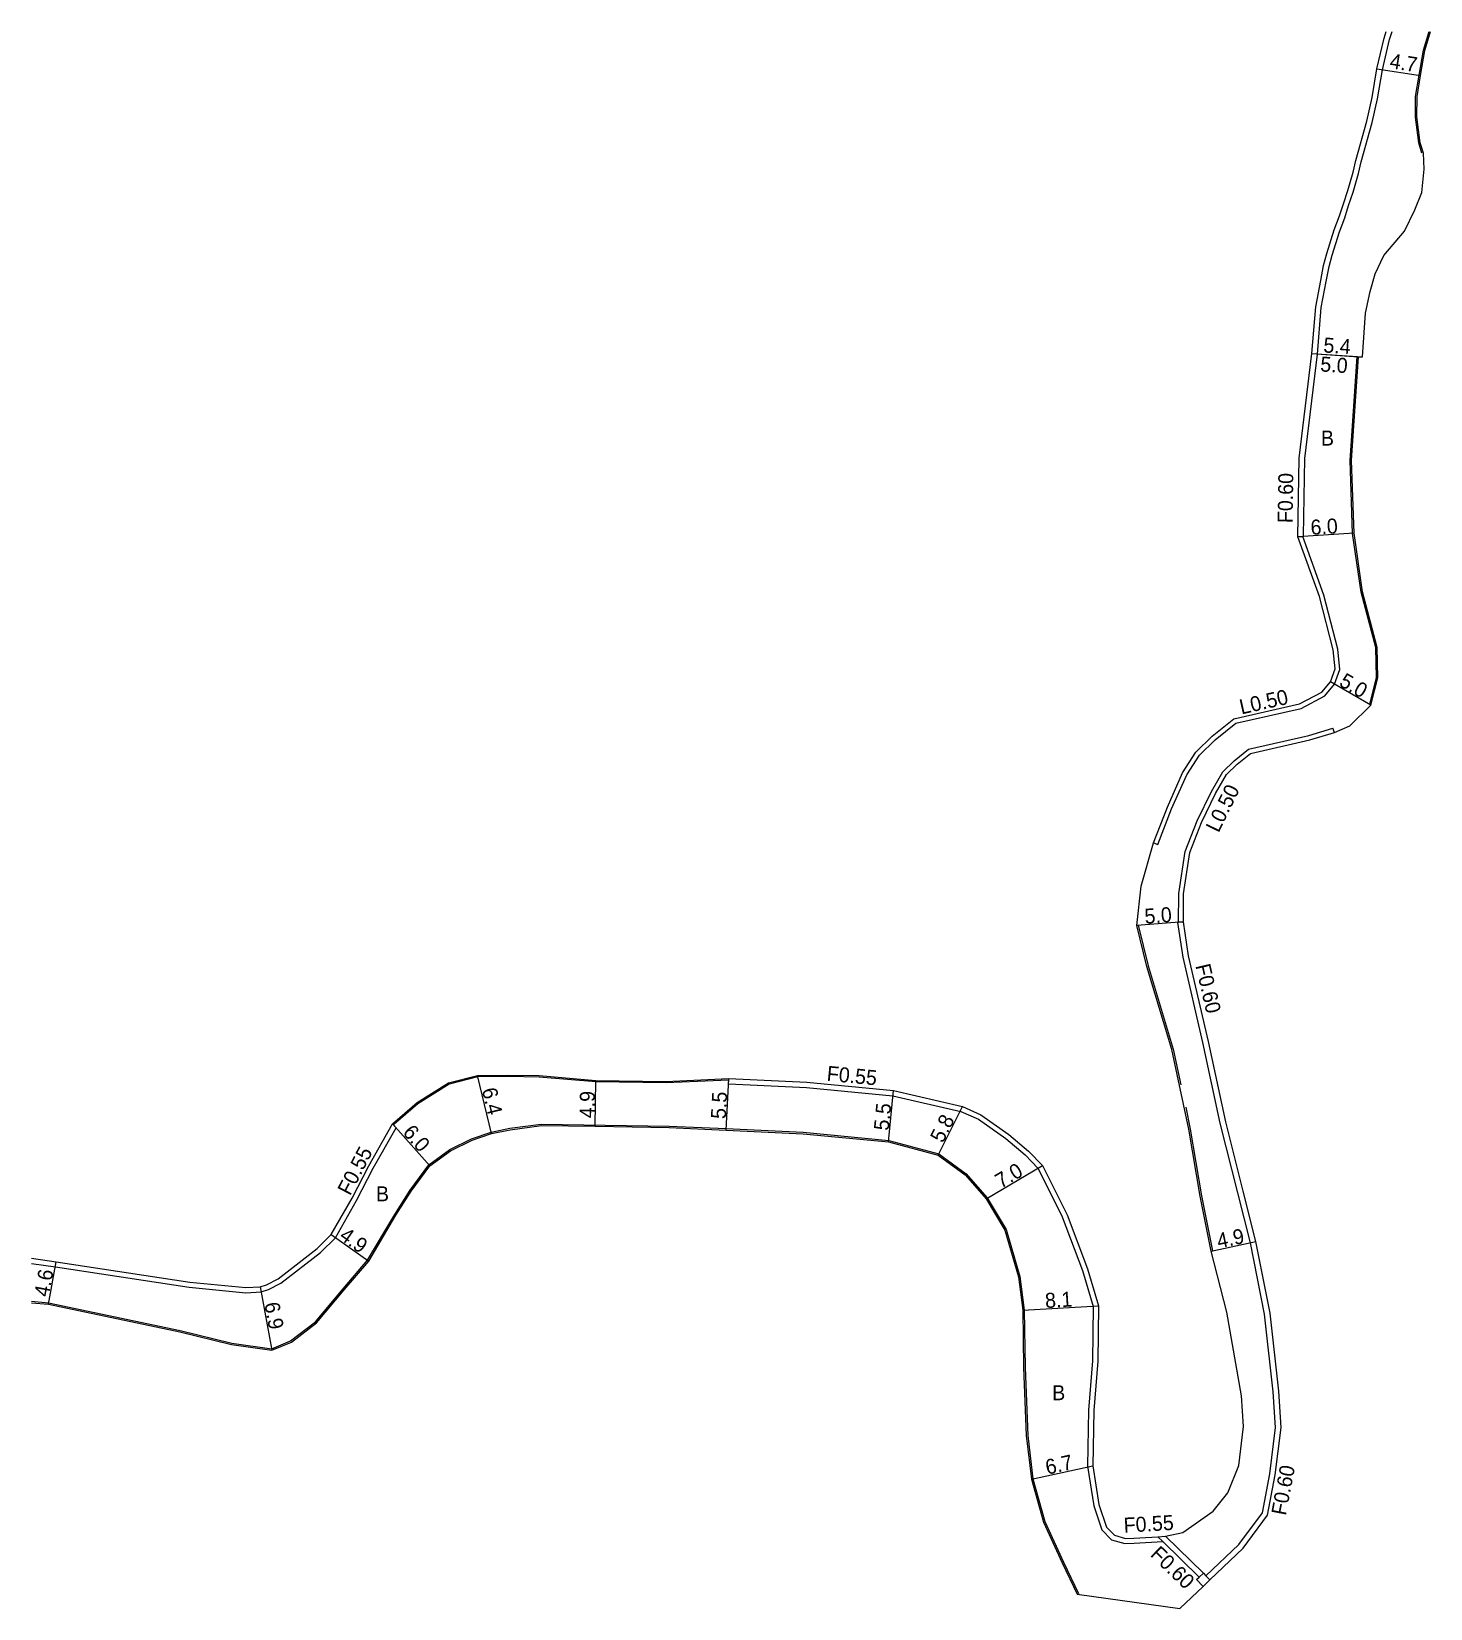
# Model space of a CAD drawing. Header units: metres. Extents: x -24000 to -20000, y -114000 to -111000.
# Drawn here: x -21600 to -21450.6, y -111168.4 to -111000 of the extents above; entities that cross this region are included whole.
import ezdxf

# ---------------------------------------------------------------- set-up
doc = ezdxf.new("R2010")
doc.units = ezdxf.units.M
doc.header["$LTSCALE"] = 2.5
for name, color, linetype in [('側溝・桝', 7, 'Continuous'), ('幅員', 7, 'Continuous'), ('歩道・分離帯・安全施設', 7, 'Continuous'), ('舗装', 7, 'Continuous'), ('道路', 7, 'Continuous')]:
    doc.layers.add(name, color=color, linetype=linetype)
doc.styles.get("Standard").update_dxf_attribs({"font": ''})
doc.styles.get('Standard').set_extended_font_data('@MS PGothic')

msp = doc.modelspace()

# ---------------------------------------------------------------- texts
at = {"layer": '側溝・桝'}
for s, rotation, p in [('F0.60', 89.1457, (-21465.32, -111052.5)), ('L0.50', 12.7166, (-21470.79, -111072.93)), ('L0.50', 63.9619, (-21473.23, -111085.63)), ('F0.60', 283.068, (-21475.71, -111099.75)), ('F0.55', 354.5643, (-21515.12, -111112.03)), ('F0.55', 62.7578, (-21565.98, -111124.38)), ('F0.60', 79.3356, (-21466.04, -111158.52)), ('F0.55', 3.316, (-21483.32, -111160.3)), ('F0.60', 315.9329, (-21480.61, -111162.72))]:
    msp.add_text(s, height=1.6, rotation=rotation, dxfattribs=at).set_placement(p)
at = {"layer": '幅員'}
for s, rotation, p in [('4.7', 351.1223, (-21455.02, -111003.9)), ('5.4', 356.1877, (-21462.07, -111034.26)), ('5.0', 356.1877, (-21462.4, -111036.29)), ('6.0', 3.4923, (-21463.36, -111053.75)), ('5.0', 330.1129, (-21460.46, -111069.8)), ('5.0', 4.1731, (-21481.08, -111095.28)), ('6.4', 283.7808, (-21551.92, -111112.99)), ('4.9', 89.0912, (-21539.88, -111116.05)), ('5.5', 86.8127, (-21525.86, -111116.15)), ('5.5', 84.4139, (-21508.46, -111117.4)), ('5.8', 63.6056, (-21502.67, -111118.77)), ('6.0', 311.3301, (-21560.44, -111117.61)), ('7.0', 30.5939, (-21496.48, -111123.58)), ('4.9', 324.766, (-21567.24, -111128.87)), ('4.9', 11.9778, (-21473.22, -111129.95)), ('4.6', 79.5366, (-21598.17, -111135.19)), ('8.1', 3.4839, (-21491.71, -111136.31)), ('6.9', 280.4948, (-21575.14, -111135.83)), ('6.7', 12.2172, (-21491.53, -111154.11))]:
    msp.add_text(s, height=1.6, rotation=rotation, dxfattribs=at).set_placement(p)
at = {"layer": '舗装'}
for p in [(-21462.3, -111044.21), (-21563.22, -111124.91), (-21491, -111146.15)]:
    msp.add_text('B', height=1.6, dxfattribs=at).set_placement(p)

# ---------------------------------------------------------------- linework, layer by layer
at = {"layer": '側溝・桝'}
for points in [[(-21464.13, -111053.9), (-21464.15, -111053.84), (-21464.02, -111045.58), (-21462.66, -111034.45), (-21462.26, -111029.46), (-21461.73, -111026.68), (-21461.43, -111025.1), (-21461.1, -111023.87), (-21460.31, -111021.38), (-21459.76, -111019.89), (-21459.34, -111018.59), (-21458.85, -111017.15), (-21458.28, -111015.15), (-21458, -111013.93), (-21456.81, -111009.71), (-21456.24, -111007.17), (-21455.72, -111004.09), (-21454.97, -111000.86), (-21454.7, -111000)], [(-21479.72, -111086.8), (-21478.24, -111083), (-21476.63, -111079.38), (-21475.25, -111077.27), (-21473.58, -111075.62), (-21471.38, -111073.84), (-21464.4, -111072.27), (-21461.88, -111070.94), (-21460.85, -111069.69), (-21460.27, -111068.11), (-21460.5, -111065.95), (-21461.99, -111060.18), (-21464.23, -111053.91)], [(-21464.75, -111053.94), (-21464.23, -111053.91)], [(-21464.23, -111053.91), (-21464.13, -111053.9)], [(-21477.49, -111095.12), (-21477.47, -111092.05), (-21476.79, -111087.55), (-21475.51, -111084.27), (-21473.98, -111081.14), (-21472.78, -111079.05), (-21471.57, -111077.86), (-21470.04, -111076.62), (-21463.59, -111075.16), (-21461.02, -111074.39)], [(-21460.84, -111074.86), (-21461.02, -111074.39)], [(-21480.19, -111086.64), (-21479.72, -111086.8)], [(-21477.59, -111095.13), (-21477.49, -111095.12), (-21476.99, -111095.08)], [(-21474.58, -111164.91), (-21471.05, -111161.56), (-21468.55, -111158.19), (-21467.77, -111154.02), (-21467.15, -111149.05), (-21467.41, -111145.24), (-21468.32, -111136.96), (-21469.82, -111129.33), (-21471.17, -111123.99), (-21473.06, -111116.57), (-21474.9, -111107.96), (-21477.02, -111098.83), (-21477.59, -111095.13)], [(-21525.55, -111112.36), (-21525.53, -111111.96), (-21525.52, -111111.81)], [(-21525.55, -111112.36), (-21525.52, -111112.36), (-21517.24, -111112.75), (-21508.02, -111113.63), (-21500.76, -111115.31), (-21498.88, -111116.14), (-21495.94, -111118.22), (-21493.89, -111119.94), (-21492.49, -111121.39), (-21489.92, -111126.57), (-21487.75, -111132.29), (-21486.61, -111136.14), (-21486.68, -111141.94), (-21487.11, -111147.21), (-21487.22, -111153.2), (-21486.56, -111157.44), (-21485.68, -111160), (-21484.65, -111161.06), (-21483.25, -111161.46), (-21482.24, -111161.43), (-21479.19, -111161.25)], [(-21600, -111131.54), (-21597.44, -111131.92), (-21583.16, -111134.08), (-21577.11, -111134.69), (-21575.47, -111134.57), (-21574.69, -111134.33), (-21573.36, -111133.65), (-21569.14, -111130.37), (-21567.55, -111128.8), (-21565.28, -111124.83), (-21563.51, -111121.38), (-21561.06, -111117.06)], [(-21561.06, -111117.06), (-21561.33, -111116.74), (-21561.44, -111116.62)], [(-21475.29, -111165.03), (-21479.19, -111161.25), (-21479.73, -111160.73)], [(-21474.85, -111164.62), (-21478.91, -111160.68)]]:
    msp.add_lwpolyline(points, dxfattribs=at)
msp.add_lwpolyline([(-21475.58, -111165.3), (-21475.29, -111165.03), (-21474.85, -111164.62), (-21474.58, -111164.91), (-21474.16, -111165.34), (-21474.89, -111166.03)], close=True, dxfattribs=at)
at = {"layer": '幅員'}
for points in [[(-21456.31, -111003.97), (-21451.67, -111004.7)], [(-21463.26, -111034.39), (-21457.87, -111034.75)], [(-21463.26, -111034.39), (-21458.27, -111034.72)], [(-21458.76, -111053.57), (-21464.75, -111053.94)], [(-21456.96, -111071.93), (-21461.29, -111069.44)], [(-21476.99, -111095.08), (-21481.97, -111095.45)], [(-21550.87, -111117.67), (-21552.39, -111111.46)], [(-21539.8, -111116.9), (-21539.72, -111112)], [(-21525.83, -111117.3), (-21525.52, -111111.81)], [(-21508.47, -111118.56), (-21507.93, -111113.08)], [(-21503.16, -111119.98), (-21500.58, -111114.78)], [(-21557.48, -111121.13), (-21561.44, -111116.62)], [(-21498.06, -111124.63), (-21492.04, -111121.07)], [(-21567.99, -111128.46), (-21563.98, -111131.29)], [(-21474.03, -111130.22), (-21469.24, -111129.2)], [(-21598.2, -111135.9), (-21597.36, -111131.37)], [(-21575.57, -111134.03), (-21574.32, -111140.81)], [(-21494.15, -111136.55), (-21486.06, -111136.06)], [(-21493.22, -111154.58), (-21486.67, -111153.16)]]:
    msp.add_lwpolyline(points, dxfattribs=at)
at = {"layer": '歩道・分離帯・安全施設'}
for points in [[(-21451.51, -111013), (-21451.85, -111011.9), (-21452.21, -111009.13), (-21452.18, -111006.92), (-21451.81, -111004.67), (-21451.35, -111002), (-21450.75, -111000)], [(-21457.09, -111071.85), (-21456.36, -111068.99), (-21456.45, -111065.79), (-21458, -111059.87), (-21458.91, -111053.59), (-21459.19, -111045.8), (-21458.42, -111034.71)], [(-21481.82, -111095.44), (-21481.82, -111095.44), (-21480.74, -111099.78), (-21478.07, -111108.67), (-21477.26, -111112.49)], [(-21525.53, -111111.96), (-21532.24, -111112.26), (-21539.73, -111112.15), (-21545.79, -111111.64), (-21549.09, -111111.58), (-21552.37, -111111.61), (-21555.4, -111112.41), (-21558.73, -111114.49), (-21561.32, -111116.72), (-21561.33, -111116.74)], [(-21476.74, -111114.87), (-21476.25, -111117.19), (-21475.04, -111124.33), (-21473.88, -111130.19), (-21473.88, -111130.19)], [(-21600, -111135.59), (-21598.18, -111135.75), (-21584.14, -111138.72), (-21578.61, -111140.06), (-21574.34, -111140.66), (-21572.33, -111139.82), (-21569.66, -111137.77), (-21566.73, -111134.25), (-21564.11, -111131.2), (-21561.2, -111126.32), (-21559.56, -111123.73), (-21557.58, -111121.02), (-21555.32, -111119.38), (-21553.01, -111118.25), (-21550.91, -111117.53), (-21548.93, -111117.11), (-21545.56, -111116.66), (-21531.91, -111116.87), (-21525.82, -111117.15), (-21517.58, -111117.54), (-21508.44, -111118.41), (-21503.1, -111119.84), (-21500.19, -111121.96), (-21497.94, -111124.54), (-21495.92, -111127.93), (-21494.44, -111132.94), (-21494, -111136.54), (-21493.9, -111142.67), (-21493.61, -111149.91), (-21493.07, -111154.55), (-21491.8, -111159.11), (-21489.79, -111163.44), (-21488.18, -111166.8)]]:
    msp.add_lwpolyline(points, dxfattribs=at)
at = {"layer": '道路'}
for points in [[(-21600, -111130.99), (-21597.36, -111131.37), (-21583.1, -111133.53), (-21577.1, -111134.13), (-21575.57, -111134.03), (-21574.9, -111133.82), (-21573.66, -111133.18), (-21569.5, -111129.95), (-21567.99, -111128.46), (-21565.77, -111124.57), (-21563.99, -111121.12), (-21561.44, -111116.62), (-21558.82, -111114.37), (-21555.46, -111112.27), (-21552.39, -111111.46), (-21549.09, -111111.43), (-21545.78, -111111.49), (-21539.72, -111112), (-21532.25, -111112.11), (-21525.52, -111111.81), (-21517.2, -111112.2), (-21507.93, -111113.08), (-21500.58, -111114.78), (-21498.61, -111115.66), (-21495.61, -111117.79), (-21493.52, -111119.54), (-21492.04, -111121.07), (-21489.41, -111126.34), (-21487.23, -111132.12), (-21486.06, -111136.06), (-21486.13, -111141.97), (-21486.56, -111147.24), (-21486.67, -111153.16), (-21486.02, -111157.3), (-21485.2, -111159.7), (-21484.35, -111160.57), (-21483.18, -111160.9), (-21482.27, -111160.88), (-21479.73, -111160.73), (-21478.91, -111160.68), (-21477.03, -111160.29), (-21473.81, -111157.99), (-21472.24, -111156.04), (-21471.08, -111153.11), (-21470.56, -111148.95), (-21470.78, -111145.68), (-21472.36, -111136.76), (-21474.03, -111130.22), (-21475.19, -111124.36), (-21476.4, -111117.22), (-21478.22, -111108.71), (-21480.88, -111099.82), (-21481.97, -111095.45), (-21481.5, -111091.25), (-21480.19, -111086.64), (-21478.7, -111082.81), (-21477.07, -111079.14), (-21475.64, -111076.95), (-21473.91, -111075.25), (-21471.61, -111073.38), (-21464.57, -111071.79), (-21462.2, -111070.55), (-21461.29, -111069.44), (-21460.78, -111068.05), (-21460.99, -111066.04), (-21462.46, -111060.33), (-21464.75, -111053.94), (-21464.62, -111045.54), (-21463.26, -111034.39), (-21462.85, -111029.38), (-21462.32, -111026.57), (-21462.01, -111024.97), (-21461.68, -111023.7), (-21460.88, -111021.19), (-21460.32, -111019.69), (-21459.9, -111018.4), (-21459.42, -111016.98), (-21458.86, -111015), (-21458.58, -111013.78), (-21457.4, -111009.57), (-21456.83, -111007.05), (-21456.31, -111003.97), (-21455.55, -111000.7), (-21455.33, -111000)], [(-21488.32, -111166.86), (-21477.38, -111168.39), (-21474.89, -111166.03), (-21474.16, -111165.34), (-21470.6, -111161.96), (-21467.99, -111158.44), (-21467.17, -111154.11), (-21466.54, -111149.06), (-21466.81, -111145.19), (-21467.72, -111136.87), (-21469.24, -111129.2), (-21470.59, -111123.84), (-21472.47, -111116.43), (-21474.31, -111107.83), (-21476.43, -111098.71), (-21476.99, -111095.08), (-21476.97, -111092.09), (-21476.31, -111087.68), (-21475.05, -111084.47), (-21473.54, -111081.38), (-21472.38, -111079.35), (-21471.24, -111078.23), (-21469.82, -111077.08), (-21463.47, -111075.65), (-21460.84, -111074.86), (-21459.21, -111074.15), (-21456.96, -111071.93), (-21456.21, -111069), (-21456.3, -111065.77), (-21457.85, -111059.84), (-21458.76, -111053.57), (-21459.04, -111045.8), (-21458.27, -111034.72), (-21457.87, -111034.75), (-21457.53, -111030.07), (-21457.03, -111027.77), (-21456.52, -111025.86), (-21455.59, -111023.92), (-21453.38, -111021.33), (-21452.27, -111019.03), (-21451.51, -111017.19), (-21451.26, -111014.71), (-21451.36, -111012.97), (-21451.7, -111011.87), (-21452.06, -111009.12), (-21452.03, -111006.94), (-21451.67, -111004.7), (-21451.2, -111002.04), (-21450.6, -111000)], [(-21600, -111135.74), (-21598.2, -111135.9), (-21584.17, -111138.86), (-21578.63, -111140.21), (-21574.32, -111140.81), (-21572.25, -111139.95), (-21569.55, -111137.88), (-21566.61, -111134.35), (-21563.98, -111131.29), (-21561.08, -111126.4), (-21559.44, -111123.82), (-21557.48, -111121.13), (-21555.24, -111119.51), (-21552.95, -111118.38), (-21550.87, -111117.67), (-21548.9, -111117.26), (-21545.55, -111116.82), (-21539.8, -111116.9), (-21531.91, -111117.02), (-21525.83, -111117.3), (-21517.59, -111117.69), (-21508.47, -111118.56), (-21503.16, -111119.98), (-21500.29, -111122.07), (-21498.06, -111124.63), (-21496.05, -111127.99), (-21494.58, -111132.97), (-21494.15, -111136.55), (-21494.05, -111142.67), (-21493.76, -111149.92), (-21493.22, -111154.58), (-21491.94, -111159.16), (-21489.93, -111163.5), (-21488.32, -111166.86)]]:
    msp.add_lwpolyline(points, dxfattribs=at)

msp.set_redraw_order([(e.dxf.handle, doc.entitydb.next_handle()) for e in msp.query("TEXT MTEXT ATTDEF DIMENSION ARC_DIMENSION")])  # texts and dimensions are drawn at this point

doc.saveas('drawing.dxf')
